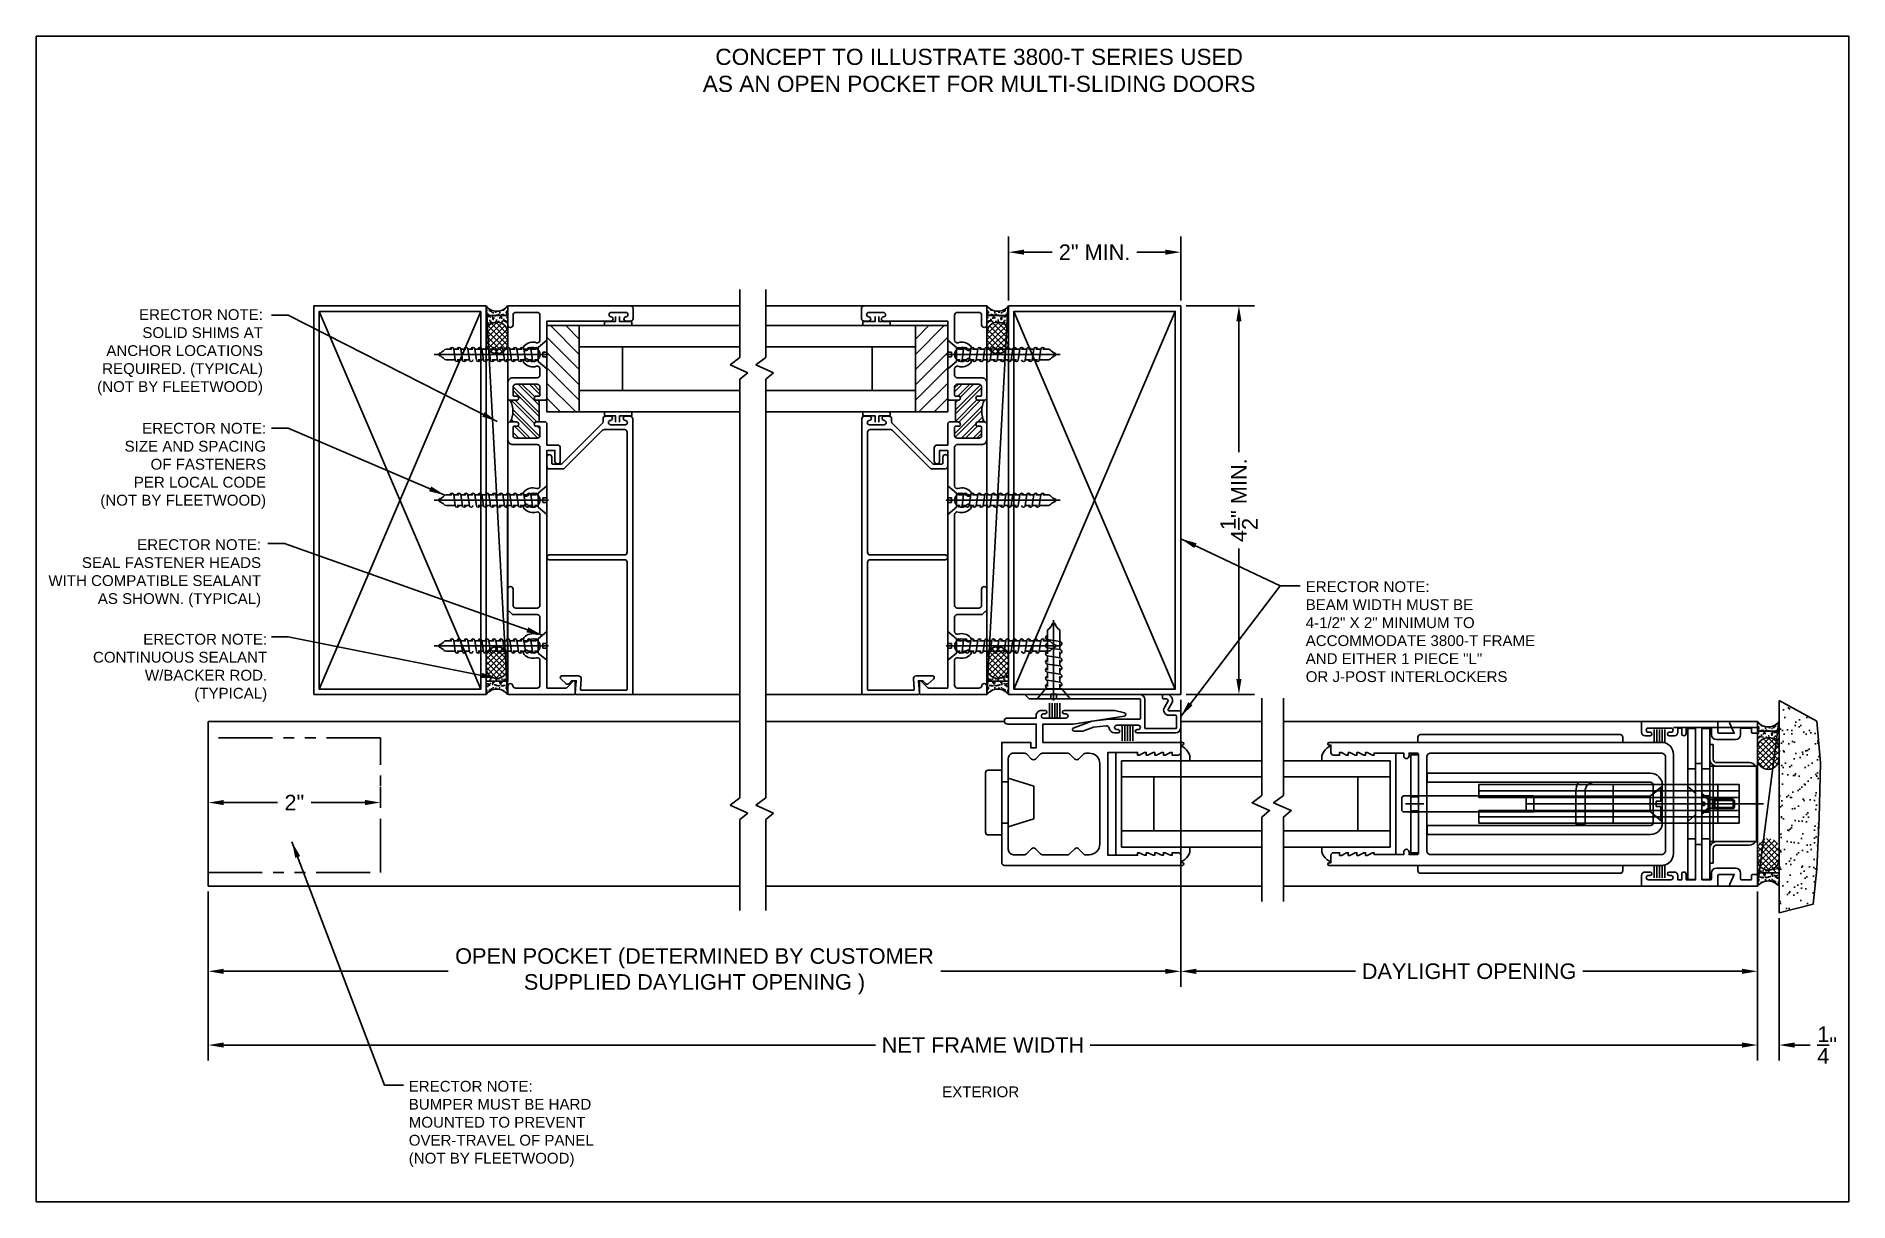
# Model space of a CAD drawing. Extents: x 9.5 to 30.5, y 30.9 to 44.4.
import ezdxf

# ---------------------------------------------------------------- set-up
doc = ezdxf.new("R2010")
doc.units = 0
doc.header["$MEASUREMENT"] = 0
doc.linetypes.add('PHANTOM2', pattern=[1.25, 0.625, -0.125, 0.125, -0.125, 0.125, -0.125])
doc.layers.get('0').update_dxf_attribs({"linetype": 'CONTINUOUS'})
doc.layers.get('DEFPOINTS').update_dxf_attribs({"linetype": 'CONTINUOUS'})
for name, color, linetype in [('DIM', 4, 'CONTINUOUS'), ('FLUSH_PULLS', 5, 'CONTINUOUS'), ('FRAME', 1, 'CONTINUOUS'), ('GASKET', 1, 'CONTINUOUS'), ('GLASS', 5, 'CONTINUOUS'), ('GLASS-VINYL', 7, 'CONTINUOUS'), ('HATCH', 7, 'CONTINUOUS'), ('HATCH1', 4, 'CONTINUOUS'), ('LATCH', 5, 'CONTINUOUS'), ('MISC', 9, 'CONTINUOUS'), ('POCKET-CLOSER', 1, 'CONTINUOUS'), ('SEAL', 7, 'CONTINUOUS'), ('SEALANT', 1, 'CONTINUOUS'), ('SETTING BLOCKS', 4, 'CONTINUOUS'), ('SILL-PAN', 7, 'CONTINUOUS'), ('STRIKE', 7, 'CONTINUOUS'), ('TEXT', 7, 'CONTINUOUS'), ('VENT', 5, 'CONTINUOUS'), ('WALL CONDITION', 7, 'CONTINUOUS')]:
    doc.layers.add(name, color=color, linetype=linetype)
doc.layers.add('NO PRINT', color=40, linetype='CONTINUOUS', plot=False)
doc.styles.add('ARCH', font='archstyl.shx')
doc.styles.add('ARIAL', font='arialbd.ttf')
doc.styles.get("Standard").update_dxf_attribs({"font": 'arial.ttf'})
doc.dimstyles.new('ARROW', dxfattribs={"dimtxt": 0.125, "dimasz": 0.1875, "dimexe": 0.125, "dimexo": 0.125, "dimgap": 0.0625, "dimtad": 0, "dimtih": 1, "dimtoh": 1, "dimdec": 4, "dimzin": 11, "dimdsep": 46, "dimlunit": 5, "dimtxsty": 'ARCH', "dimcen": 0.09375, "dimclrd": 256, "dimclre": 256, "dimclrt": 256, "dimadec": 4, "dimazin": 0, "dimtfac": 1, "dimtdec": 4, "dimtmove": 2, "dimatfit": 3, "dimfxl": 0, "dimtolj": 1, "dimtzin": 0, "dimarcsym": 0})
doc.dimstyles.new('FULL SCALE', dxfattribs={"dimtxt": 0.18, "dimasz": 0.18, "dimexe": 0.18, "dimexo": 0.0625, "dimgap": 0.09, "dimtad": 0, "dimdec": 4, "dimzin": 0, "dimdsep": 46, "dimlunit": 4, "dimtxsty": 'Standard', "dimcen": 0.09, "dimadec": 0, "dimazin": 0, "dimtfac": 1, "dimtdec": 4, "dimtofl": 0, "dimtmove": 0, "dimatfit": 3, "dimfxl": 0, "dimtolj": 1, "dimtzin": 0, "dimarcsym": 0})
doc.dimstyles.get("Standard").update_dxf_attribs({"dimtxt": 0.18, "dimasz": 0.18, "dimexe": 0.18, "dimexo": 0.0625, "dimgap": 0.09, "dimtad": 0, "dimtih": 1, "dimtoh": 1, "dimdec": 4, "dimzin": 0, "dimdsep": 46, "dimtxsty": 'Standard', "dimcen": 0.09, "dimadec": 0, "dimazin": 0, "dimtfac": 1, "dimtdec": 4, "dimtofl": 0, "dimtmove": 0, "dimatfit": 3, "dimfxl": 0, "dimtolj": 1, "dimtzin": 0, "dimarcsym": 0})

msp = doc.modelspace()

# ---------------------------------------------------------------- texts
at = {"char_height": 0.125, "attachment_point": 6}
for s, insert, width in [('ERECTOR NOTE:\\PSOLID SHIMS AT\\PANCHOR LOCATIONS\\PREQUIRED. (TYPICAL)\\P(NOT BY FLEETWOOD)', (12.10416, 40.69414), 4.5479), ('ERECTOR NOTE:\\PSIZE AND SPACING\\POF FASTENERS\\PPER LOCAL CODE\\P(NOT BY FLEETWOOD)', (12.14078, 39.37797), 3.59), ('ERECTOR NOTE:\\PSEAL FASTENER HEADS\\PWITH COMPATIBLE SEALANT\\PAS SHOWN. (TYPICAL)', (12.08277, 38.13411), 3.2116326), ('ERECTOR NOTE:\\PCONTINUOUS SEALANT\\PW/BACKER ROD.\\P(TYPICAL)', (12.15298, 37.03818), 2.8351901)]:
    msp.add_mtext(s, dxfattribs=dict(at, insert=insert, width=width))
at = {"layer": 'TEXT', "insert": (20.40207, 43.95792), "char_height": 0.1875, "width": 7.2960164, "attachment_point": 5}
msp.add_mtext('CONCEPT TO ILLUSTRATE 3800-T SERIES USED\\PAS AN OPEN POCKET FOR MULTI-SLIDING DOORS', dxfattribs=at)
at = {"layer": 'TEXT', "char_height": 0.125, "attachment_point": 7}
for s, insert, style in [('{\\fArial|b0|i0|c0|p34;ERECTOR NOTE:\\PBEAM WIDTH MUST BE \\P4-1/2" X 2" MINIMUM TO\\PACCOMMODATE 3800-T FRAME\\PAND EITHER 1 PIECE "L"\\POR J-POST INTERLOCKERS}', (24.18589, 36.87214), 'ARCH'), ('{\\fArial|b0|i0|c0|p34;ERECTOR NOTE:\\PBUMPER MUST BE HARD\\PMOUNTED TO PREVENT\\POVER-TRAVEL OF PANEL\\P(NOT BY FLEETWOOD)}', (13.79355, 31.25795), 'ARIAL'), ('{\\fArial|b0|i0|c0|p34;EXTERIOR}', (19.97372, 32.06309), 'ARIAL')]:
    msp.add_mtext(s, dxfattribs=dict(at, insert=insert, style=style))

# ---------------------------------------------------------------- blocks, each defined once
blk = doc.blocks.new('A$C1D443341')
for p, q in [((0, 0.719), (0, 0.031)), ((0.188, 0.75), (0.031, 0.75)), ((0.188, 0.75), (0.188, 0)), ((0.264, 0.656), (0.562, 0.563)), ((0.264, 0.656), (0.264, 0.094)), ((0.264, 0.615), (0.188, 0.615)), ((0.562, 0.563), (0.562, 0.187)), ((0.188, 0), (0.031, 0)), ((0.264, 0.135), (0.188, 0.135)), ((0.264, 0.094), (0.562, 0.187))]:
    blk.add_line(p, q)
for centre, start, end in [((0.031, 0.719), 90, 180), ((0.031, 0.031), 180, 270)]:
    blk.add_arc(centre, 0.031, start, end)
blk = doc.blocks.new('A$C0DB918E6')
at = {"layer": 'MISC', "xscale": 0.25, "yscale": 0.25, "zscale": 0.25}
blk.add_blockref('A$C1D443341', (0, 0), dxfattribs=at)
blk = doc.blocks.new('3006 STD POST-INTERLOCKER')
at = {"color": 7}
for p, q in [((-0.674, -0.979), (-0.674, -1.153)), ((-0.644, -0.979), (-0.644, -1.153)), ((-0.614, -0.979), (-0.614, -1.153)), ((-0.584, -0.979), (-0.584, -1.153)), ((-0.554, -0.979), (-0.554, -1.153))]:
    blk.add_line(p, q, dxfattribs=at)
for points in [[(-2.074, -0.666), (-2.074, -0.58, -0.414214), (-2.043, -0.55), (-1.974, -0.55), (-1.974, -0.58), (-1.954, -0.58), (-1.894, -0.55), (-1.874, -0.55), (-1.874, -0.58), (-1.854, -0.58), (-1.794, -0.55), (-1.774, -0.55), (-1.774, -0.58), (-1.754, -0.58), (-1.694, -0.55), (-1.674, -0.55), (-1.674, -0.58), (-1.654, -0.58), (-1.594, -0.55), (-1.574, -0.55), (-1.574, -0.58), (-1.231, -0.58), (-1.231, 0.61), (-1.574, 0.61), (-1.574, 0.581), (-1.594, 0.581), (-1.654, 0.61), (-1.674, 0.61), (-1.674, 0.581), (-1.694, 0.581), (-1.754, 0.61), (-1.774, 0.61), (-1.774, 0.581), (-1.794, 0.581), (-1.854, 0.61), (-1.874, 0.61), (-1.874, 0.581), (-1.894, 0.581), (-1.954, 0.61), (-1.974, 0.61), (-1.974, 0.581), (-2.043, 0.581, -0.414214), (-2.074, 0.611), (-2.074, 0.696), (-2.094, 0.696, -0.999996), (-2.094, 0.728), (-0.031, 0.728, -0.414214), (0, 0.697), (0, -0.697), (-0.338, -0.697), (-0.338, -0.635), (-0.4, -0.635), (-0.4, -0.908), (-0.066, -0.908, -1), (-0.066, -0.979), (-0.4, -0.979), (-0.4, -1.006, -0.414214), (-0.462, -1.068), (-0.504, -1.068, -1), (-0.504, -1.028), (-0.484, -1.028, 0.999996), (-0.484, -0.979), (-0.744, -0.979, 1.000003), (-0.744, -1.028), (-0.724, -1.028, -0.999994), (-0.724, -1.068), (-1.312, -1.068), (-1.422, -1.039, -0.811415), (-1.42, -1), (-0.828, -0.908), (-0.478, -0.908), (-0.478, -0.697), (-2.094, -0.697, -0.999996), (-2.094, -0.666), (-2.074, -0.666)], [(-0.891, 0.535), (-0.96, 0.604), (-1.012, 0.604, 0.414214), (-1.137, 0.479), (-1.137, -0.447, 0.414214), (-1.012, -0.572), (-0.973, -0.572, 0.198912), (-0.951, -0.563), (-0.891, -0.504, -0.414214), (-0.847, -0.504), (-0.787, -0.563, 0.198912), (-0.765, -0.572), (-0.473, -0.572, 0.198912), (-0.451, -0.563), (-0.391, -0.504, -0.414214), (-0.347, -0.504), (-0.287, -0.563, 0.198912), (-0.265, -0.572), (-0.138, -0.572, 0.414214), (-0.076, -0.51), (-0.076, 0.542, 0.414214), (-0.138, 0.604), (-0.265, 0.604, 0.198912), (-0.287, 0.594), (-0.347, 0.535, -0.414214), (-0.391, 0.535), (-0.451, 0.594, 0.198912), (-0.473, 0.604), (-0.765, 0.604, 0.198912), (-0.787, 0.594), (-0.847, 0.535)]]:
    blk.add_lwpolyline(points, format="xyb")
blk.add_arc((-0.869, 0.557), 0.031, 225.0005, 315.0002)
blk = doc.blocks.new('3805 BLOCK FRAME')
h = blk.add_hatch()
h.set_pattern_fill('ANSI32', color=256, scale=0.25, style=0)
h.set_pattern_definition([(45, (-4.16348, -5.189), (-0.0662913, 0.0662913), []), (45, (-4.11928, -5.189), (-0.0662913, 0.0662913), [])])
h.paths.add_polyline_path([(-0.819, 1.361, 0.414214), (-0.85, 1.392), (-0.946, 1.392, 0.414214), (-0.956, 1.382), (-0.956, 1.351, -0.414214), (-0.98, 1.326, -0.414214), (-1.005, 1.351), (-1.005, 1.423, -0.235384), (-1.256, 1.423), (-1.256, 1.351, -0.414214), (-1.282, 1.326, -0.414214), (-1.306, 1.351), (-1.306, 1.382, 0.414214), (-1.316, 1.392), (-1.413, 1.392, 0.414214), (-1.444, 1.361), (-1.444, 1.111, 0.414214), (-1.413, 1.08), (-1.316, 1.08, 0.414214), (-1.306, 1.09), (-1.306, 1.121, -0.414214), (-1.282, 1.146, -0.414214), (-1.256, 1.121), (-1.256, 1.09), (-1.005, 1.09), (-1.005, 1.121, -0.414214), (-0.98, 1.146, -0.414214), (-0.956, 1.121), (-0.956, 1.09, 0.414214), (-0.946, 1.08), (-0.85, 1.08, 0.414214), (-0.819, 1.111)])
for q in [(-1.256, 1.09), (-1.005, 1.015)]:
    blk.add_line((-1.005, 1.09), q)
blk.add_lwpolyline([(-3.452, 1.454), (-3.193, 1.454, -0.414214), (-3.162, 1.423, -0.414214), (-3.193, 1.392), (-3.381, 1.392, 0.414214), (-3.412, 1.361), (-3.412, 1.111, 0.414214), (-3.381, 1.08), (-2.329, 1.08, 0.5024), (-2.299, 1.12, -0.280293), (-2.262, 1.264, -0.498955), (-2.213, 1.256, -0.334263), (-2.219, 1.219, 2.470836), (-2.106, 1.219, -0.334263), (-2.112, 1.256, -0.498955), (-2.063, 1.264, -0.280293), (-2.026, 1.12, 0.5024), (-1.996, 1.08), (-1.549, 1.08, 0.414214), (-1.518, 1.111), (-1.518, 1.392, -0.414214), (-1.456, 1.454), (-1.287, 1.454, -0.414214), (-1.256, 1.423), (-1.256, 1.351, -0.414214), (-1.282, 1.326, -0.414214), (-1.306, 1.351), (-1.306, 1.382, 0.414214), (-1.316, 1.392), (-1.413, 1.392, 0.414214), (-1.444, 1.361), (-1.444, 1.111, 0.414214), (-1.413, 1.08), (-1.316, 1.08, 0.414214), (-1.306, 1.09), (-1.306, 1.121, -0.414214), (-1.282, 1.146, -0.414214), (-1.256, 1.121), (-1.256, 1.09), (-1.256, 1.015), (-1.271, 1), (-1.524, 1), (-1.524, 0.875, -0.414214), (-1.556, 0.844), (-1.711, 0.844, -0.414214), (-1.742, 0.875, -0.414214), (-1.711, 0.906), (-1.586, 0.906), (-1.586, 1), (-4.338, 1), (-4.338, 0.776, 0.198912), (-4.335, 0.769), (-4.255, 0.69, -0.668179), (-4.263, 0.673), (-4.403, 0.673, -0.414214), (-4.412, 0.683), (-4.412, 1.444, -0.414214), (-4.403, 1.454), (-4.319, 1.454, -0.414214), (-4.287, 1.423, -0.358249), (-4.312, 1.393, 0.358249), (-4.338, 1.362), (-4.338, 1.111, 0.414214), (-4.306, 1.08), (-4.017, 1.08, 0.5024), (-3.987, 1.12, -0.280293), (-3.95, 1.264, -0.498955), (-3.901, 1.256), (-3.901, 1.256, -0.334263), (-3.907, 1.219, 2.470836), (-3.794, 1.219, -0.334263), (-3.8, 1.256), (-3.8, 1.256, -0.498955), (-3.751, 1.264, -0.280293), (-3.714, 1.12, 0.5024), (-3.684, 1.08), (-3.518, 1.08, 0.414214), (-3.487, 1.111), (-3.487, 1.399), (-3.452, 1.434)], format="xyb", close=True)
blk.add_lwpolyline([(-1.005, 1.09), (-1.005, 1.121, -0.414214), (-0.98, 1.146, -0.414214), (-0.956, 1.121), (-0.956, 1.09, 0.414214), (-0.946, 1.08), (-0.85, 1.08, 0.414214), (-0.819, 1.111), (-0.819, 1.361, 0.414214), (-0.85, 1.392), (-0.946, 1.392, 0.414214), (-0.956, 1.382), (-0.956, 1.351, -0.414214), (-0.98, 1.326), (-0.98, 1.326, -0.414214), (-1.005, 1.351), (-1.005, 1.423, -0.414214), (-0.975, 1.454), (-0.806, 1.454, -0.414214), (-0.744, 1.392), (-0.744, 1.111, 0.414214), (-0.712, 1.08), (-0.641, 1.08, 0.5024), (-0.611, 1.12, -0.280293), (-0.574, 1.264, -0.498955), (-0.525, 1.256), (-0.525, 1.256, -0.334263), (-0.531, 1.219, 2.470836), (-0.418, 1.219, -0.334263), (-0.424, 1.256, -0.498955), (-0.375, 1.264, -0.280293), (-0.338, 1.12, 0.5024), (-0.308, 1.08), (-0.018, 1.08, 0.414214), (0.013, 1.111), (0.013, 1.361, 0.414214), (-0.018, 1.392), (-0.131, 1.392, -0.414214), (-0.162, 1.423, -0.414214), (-0.131, 1.454), (0.088, 1.454), (0.088, 0.031, -0.414214), (0.056, 0), (-0.056, 0, -0.414214), (-0.087, 0.031), (-0.087, 0.083, -0.414214), (-0.062, 0.107), (-0.062, 0.107, -0.399638), (-0.038, 0.084, 0.399638), (-0.013, 0.06), (-0.013, 0.06, 0.414214), (0.013, 0.085), (0.013, 0.255, 0.414214), (-0.013, 0.28), (-0.013, 0.28, 0.399638), (-0.038, 0.256, -0.399638), (-0.062, 0.232, -0.414214), (-0.087, 0.257), (-0.087, 0.309), (-0.087, 1), (-0.99, 1), (-1.005, 1.015)], format="xyb")
blk.add_arc((-1.131, 1.675), 0.281, 243.5092, 296.4908)
blk = doc.blocks.new('Flat_HD_#8x1p25')
at = {"linetype": 'Continuous'}
for p, q in [((5.13, 5.466), (5.062, 5.466)), ((5.169, 5.341), (5.151, 5.47)), ((5.211, 5.466), (5.151, 5.466)), ((5.251, 5.341), (5.232, 5.47)), ((5.293, 5.466), (5.232, 5.466)), ((5.332, 5.341), (5.313, 5.47)), ((5.374, 5.466), (5.314, 5.466)), ((5.413, 5.341), (5.395, 5.47)), ((5.455, 5.466), (5.395, 5.466)), ((5.495, 5.341), (5.476, 5.47)), ((5.537, 5.466), (5.476, 5.466)), ((5.576, 5.341), (5.557, 5.47)), ((5.618, 5.466), (5.558, 5.466)), ((5.658, 5.341), (5.639, 5.47)), ((5.699, 5.466), (5.639, 5.466)), ((5.739, 5.341), (5.72, 5.47)), ((5.781, 5.466), (5.72, 5.466)), ((5.82, 5.341), (5.802, 5.47)), ((5.862, 5.466), (5.802, 5.466)), ((5.902, 5.341), (5.883, 5.47)), ((5.943, 5.466), (5.883, 5.466)), ((5.983, 5.341), (5.964, 5.47)), ((6.025, 5.466), (5.965, 5.466)), ((6.064, 5.341), (6.046, 5.47)), ((6.106, 5.466), (6.046, 5.466)), ((6.13, 5.449), (6.127, 5.47)), ((6.13, 5.466), (6.127, 5.466)), ((4.98, 5.411), (4.98, 5.399)), ((5.169, 5.344), (5.062, 5.344)), ((5.25, 5.344), (5.19, 5.344)), ((5.332, 5.344), (5.272, 5.344)), ((5.494, 5.344), (5.434, 5.344)), ((5.576, 5.344), (5.516, 5.344)), ((5.657, 5.344), (5.597, 5.344)), ((5.738, 5.344), (5.678, 5.344)), ((5.82, 5.344), (5.76, 5.344)), ((5.901, 5.344), (5.841, 5.344)), ((5.982, 5.344), (5.922, 5.344)), ((6.064, 5.344), (6.004, 5.344)), ((6.13, 5.344), (6.085, 5.344))]:
    blk.add_line(p, q, dxfattribs=at)
for p, q in [((6.23, 5.571), (6.13, 5.487)), ((6.13, 5.323), (6.13, 5.487)), ((6.23, 5.432), (6.23, 5.571)), ((6.247, 5.405), (4.926, 5.405)), ((6.23, 5.239), (6.13, 5.323)), ((6.185, 5.378), (6.185, 5.432)), ((6.23, 5.432), (6.185, 5.432)), ((6.23, 5.378), (6.185, 5.378)), ((6.23, 5.239), (6.23, 5.378))]:
    blk.add_line(p, q)
for centre, radius, start, end in [((5.062, 5.436), 0.03, 90, 138.8501), ((5.13, 5.466), 0.0211, 0, 180), ((5.13, 5.466), 0.0211, 0, 180), ((5.211, 5.466), 0.0211, 0, 180), ((5.293, 5.466), 0.0211, 0, 180), ((5.293, 5.466), 0.0211, 0, 180), ((5.374, 5.466), 0.0211, 0, 180), ((5.374, 5.466), 0.0211, 0, 180), ((5.455, 5.466), 0.0211, 0, 180), ((5.537, 5.466), 0.0211, 0, 180), ((5.537, 5.466), 0.0211, 0, 180), ((5.618, 5.466), 0.0211, 0, 180), ((5.618, 5.466), 0.0211, 0, 180), ((5.699, 5.466), 0.0211, 0, 180), ((5.781, 5.466), 0.0211, 0, 180), ((5.862, 5.466), 0.0211, 0, 180), ((5.862, 5.466), 0.0211, 0, 180), ((5.943, 5.466), 0.0211, 0, 180), ((6.025, 5.466), 0.0211, 0, 180), ((6.025, 5.466), 0.0211, 0, 180), ((6.106, 5.466), 0.0211, 0, 180), ((6.106, 5.466), 0.0211, 0, 180), ((4.988, 5.411), 0.00861, 101.7651, 180), ((4.988, 5.399), 0.00861, 180, 258.2349), ((4.94, 5.542), 0.131, 290.7051, 318.8501), ((4.94, 5.268), 0.131, 41.1499, 69.2949), ((5.062, 5.374), 0.03, 221.1499, 270), ((5.19, 5.344), 0.0211, 180, 0), ((5.272, 5.344), 0.0211, 180, 0), ((5.353, 5.344), 0.0211, 180, 0), ((5.434, 5.344), 0.0211, 180, 0), ((5.516, 5.344), 0.0211, 180, 0), ((5.597, 5.344), 0.0211, 180, 0), ((5.678, 5.344), 0.0211, 180, 0), ((5.76, 5.344), 0.0211, 180, 0), ((5.841, 5.344), 0.0211, 180, 0), ((5.922, 5.344), 0.0211, 180, 0), ((6.004, 5.344), 0.0211, 180, 0), ((6.085, 5.344), 0.0211, 180, 0)]:
    blk.add_arc(centre, radius, start, end, dxfattribs=at)
blk = doc.blocks.new('3801 1 INCH GLASS STOP')
blk.add_lwpolyline([(2.741, 0.327, -0.414214), (2.769, 0.299, -0.414214), (2.741, 0.271), (2.669, 0.271, 0.414214), (2.659, 0.261), (2.659, 0.167, 0.198912), (2.668, 0.145), (3.128, -0.315, 0.198912), (3.15, -0.324), (3.183, -0.324, -0.414214), (3.214, -0.355), (3.214, -0.408, -0.414214), (3.189, -0.433, -0.399638), (3.164, -0.41, 0.400364), (3.139, -0.386, 0.414214), (3.114, -0.411), (3.114, -0.581, 0.414214), (3.139, -0.606), (3.139, -0.606, 0.399638), (3.164, -0.582, -0.399638), (3.189, -0.558, -0.414214), (3.214, -0.583), (3.214, -0.637, -0.414214), (3.183, -0.668), (-0.001, -0.668, -0.414214), (-0.011, -0.658), (-0.011, -0.01, -0.440011), (0, 0), (0.149, -0.013), (0.149, 0.04), (0.115, 0.074, -0.395486), (0.114, 0.102), (0.17, 0.165, -0.691708), (0.205, 0.152), (0.205, -0.04, -0.440011), (0.171, -0.071), (0.05, -0.061, 0.440011), (0.039, -0.071), (0.039, -0.593, 0.414214), (0.049, -0.603), (1.52, -0.603, 0.414214), (1.551, -0.572), (1.551, 0.299, -0.414214), (1.579, 0.327, -0.414214), (1.607, 0.299), (1.607, -0.572, 0.414214), (1.638, -0.603), (3.027, -0.603, 0.414214), (3.058, -0.572), (3.058, -0.337, 0.198912), (3.049, -0.315), (2.612, 0.122, -0.198912), (2.603, 0.144), (2.603, 0.296, -0.414214), (2.634, 0.327)], format="xyb", close=True)
blk = doc.blocks.new('*D22')
at = {"color": 0, "lineweight": -2}
for p, q in [((22.8, 41.23), (23.592, 41.23)), ((23.412, 41.05), (23.412, 39.538)), ((23.412, 36.91), (23.412, 38.422)), ((22.8, 36.73), (23.592, 36.73))]:
    blk.add_line(p, q, dxfattribs=at)
at = {"color": 0}
for points in [[(23.382, 41.05), (23.442, 41.05), (23.412, 41.23)], [(23.382, 36.91), (23.442, 36.91), (23.412, 36.73)]]:
    blk.add_solid(points, dxfattribs=at)
at = {"layer": 'DEFPOINTS', "color": 0}
for p in [(22.738, 41.23), (22.738, 36.73), (23.412, 36.73)]:
    blk.add_point(p, dxfattribs=at)
at = {"color": 0, "insert": (23.412, 38.98), "char_height": 0.18, "attachment_point": 5, "rotation": 90}
blk.add_mtext('\\A1;4{\\H1.000000x;\\S1/2;}" MIN.', dxfattribs=at)
blk = doc.blocks.new('ARCHETYPE LATCH')
at = {"layer": 'FLUSH_PULLS'}
for points in [[(3.064, 0.803), (0.749, 0.803, 0.414214), (0.719, 0.773), (0.719, 0.713), (3.094, 0.713), (3.094, 0.773, 0.414214)], [(3.064, -0.803), (0.749, -0.803, -0.414214), (0.719, -0.773), (0.719, -0.713), (3.094, -0.713), (3.094, -0.773, -0.414214)]]:
    blk.add_lwpolyline(points, format="xyb", close=True, dxfattribs=at)
at = {"layer": 'LATCH'}
for p, q in [((-0.631, 0.225), (2.389, 0.225)), ((-0.631, 0.225), (-0.631, -0.225)), ((-0.381, -0.225), (-0.381, 0.225)), ((0.831, -0.225), (0.831, 0.225)), ((1.262, 0.235), (1.157, 0.235)), ((1.157, -0.145), (1.157, 0.235)), ((1.262, -0.145), (1.262, 0.235)), ((2.389, 0.225), (2.389, 0.075)), ((-0.631, 0.15), (2.389, 0.15)), ((-0.631, 0.075), (2.389, 0.075)), ((-0.631, 0), (1.837, 0)), ((0.28, 0.193), (0.28, 0.03)), ((0.401, 0.089), (0.28, 0.193)), ((0.28, 0.03), (0.333, 0.03)), ((0.333, 0.03), (0.333, -0.03)), ((0.401, 0.089), (1.749, 0.089)), ((0.401, 0.089), (0.401, -0.089)), ((1.837, -0.075), (1.837, 0.075)), ((-0.631, -0.075), (2.389, -0.075)), ((-0.631, -0.15), (2.389, -0.15)), ((0.28, -0.192), (0.28, -0.03)), ((0.28, -0.03), (0.333, -0.03)), ((0.401, -0.089), (0.28, -0.192)), ((0.401, -0.089), (1.749, -0.089)), ((2.389, -0.075), (2.389, -0.225))]:
    blk.add_line(p, q, dxfattribs=at)
at = {"layer": 'LATCH', "ltscale": 0.3}
for p, q in [((0.239, 0), (-0.021, 0)), ((0.401, 0), (1.036, 0)), ((3.025, 0), (3.235, 0))]:
    blk.add_line(p, q, dxfattribs=at)
at = {"layer": 'LATCH', "ltscale": 0.5}
for p, q in [((0.262, 0.206), (0.355, 0.125)), ((3.085, 0.095), (3.175, 0.095)), ((3.085, 0.095), (3.1, 0.08)), ((3.1, 0.08), (3.16, 0.08)), ((3.175, 0.095), (3.16, 0.08)), ((0.355, -0.125), (0.262, -0.205)), ((3.1, -0.08), (3.085, -0.095)), ((3.085, -0.095), (3.175, -0.095)), ((3.16, -0.08), (3.1, -0.08)), ((3.16, -0.08), (3.175, -0.095))]:
    blk.add_line(p, q, dxfattribs=at)
at = {"layer": 'LATCH'}
for points in [[(3.085, -0.568), (3.175, -0.568), (3.175, 0.568), (3.085, 0.568)], [(3.262, 0.093), (1.749, 0.093), (1.749, -0.093), (3.262, -0.093), (3.28, -0.075), (3.28, 0.075)]]:
    blk.add_lwpolyline(points, close=True, dxfattribs=at)
blk.add_lwpolyline([(0.397, -0.355), (2.987, -0.355), (2.987, -0.25), (0.397, -0.25, -0.414214), (0.367, -0.22), (0.367, 0.22, -0.414214), (0.397, 0.25), (2.987, 0.25), (2.987, 0.355), (0.397, 0.355, 0.414214), (0.262, 0.22), (0.262, -0.22, 0.414214), (0.397, -0.355), (1.052, -0.355)], format="xyb", dxfattribs=at)
blk.add_lwpolyline([(-0.631, -0.225), (2.389, -0.225)], dxfattribs=at)
for radius, start in [(0.105, 270), (0.21, 330)]:
    blk.add_arc((1.052, -0.145), radius, start, 360, dxfattribs=at)
blk = doc.blocks.new('StrikePlateAssy(EX_HI)')
at = {"linetype": 'Continuous'}
for p, q in [((-0.165, 0.688), (-0.205, 0.688)), ((-0.205, 0.517), (-0.205, 0.688)), ((-0.165, 0.517), (-0.165, 0.688)), ((-0.705, 0.437), (-0.625, 0.437)), ((-0.705, 0.437), (-0.705, 0.397)), ((-0.625, 0.477), (-0.245, 0.477)), ((-0.245, 0.437), (-0.625, 0.437)), ((-0.205, 0.437), (-0.245, 0.437)), ((-0.205, 0.437), (-0.205, -0.438)), ((-0.165, 0.437), (-0.205, 0.437)), ((-0.165, 0.437), (-0.165, -0.438)), ((-0.705, -0.398), (-0.705, 0.397)), ((0.09, 0.203), (0, 0.124)), ((0.09, -0.203), (0, -0.124)), ((-0.705, -0.438), (-0.705, -0.398)), ((-0.625, -0.438), (-0.705, -0.438)), ((-0.625, -0.438), (-0.245, -0.438)), ((-0.245, -0.478), (-0.625, -0.478)), ((-0.245, -0.438), (-0.205, -0.438)), ((-0.165, -0.438), (-0.205, -0.438)), ((-0.205, -0.688), (-0.205, -0.518)), ((-0.165, -0.688), (-0.165, -0.518)), ((-0.165, -0.688), (-0.205, -0.688))]:
    blk.add_line(p, q, dxfattribs=at)
for p, q in [((0, 0.469), (-0.075, 0.469)), ((-0.075, 0.406), (-0.165, 0.406)), ((0.09, 0.406), (0, 0.406)), ((-0.436, 0.054), (-0.45, 0.04)), ((-0.45, 0.04), (-0.222, 0.04)), ((-0.45, -0.04), (-0.45, 0.04)), ((-0.197, 0.054), (-0.436, 0.054)), ((-0.436, -0.054), (-0.436, 0.054)), ((0.013, 0), (-0.23, 0)), ((-0.222, 0.04), (-0.197, 0.054)), ((-0.222, -0.054), (-0.222, 0.054)), ((-0.197, -0.054), (-0.197, 0.054)), ((-0.147, 0.051), (-0.197, 0.051)), ((-0.165, 0.095), (-0.165, -0.095)), ((-0.165, 0.095), (-0.075, 0.095)), ((-0.138, 0.065), (-0.165, 0.065)), ((-0.147, 0.051), (-0.075, 0.113)), ((-0.147, -0.051), (-0.147, 0.051)), ((-0.138, 0.065), (-0.075, 0.12)), ((-0.075, 0.02), (-0.105, 0.02)), ((-0.105, -0.019), (-0.105, 0.02)), ((-0.075, 0.113), (-0.075, 0.02)), ((0.173, 0), (-0.07, 0)), ((-0.044, 0), (-0.788, 0)), ((-0.45, -0.04), (-0.222, -0.04)), ((-0.436, -0.054), (-0.45, -0.04)), ((-0.197, -0.054), (-0.436, -0.054)), ((-0.222, -0.04), (-0.197, -0.054)), ((-0.147, -0.051), (-0.197, -0.051)), ((-0.138, -0.065), (-0.165, -0.065)), ((-0.165, -0.095), (-0.075, -0.095)), ((-0.147, -0.051), (-0.075, -0.112)), ((-0.138, -0.065), (-0.075, -0.12)), ((-0.075, -0.019), (-0.105, -0.019)), ((-0.075, -0.112), (-0.075, -0.019)), ((-0.075, -0.406), (-0.165, -0.406)), ((0.09, -0.406), (0, -0.406)), ((0, -0.469), (-0.075, -0.469))]:
    blk.add_line(p, q)
for points in [[(-0.165, -0.875), (-0.075, -0.875), (-0.075, 0.875), (-0.165, 0.875)], [(0, -0.875), (0.09, -0.875), (0.09, 0.875), (0, 0.875)]]:
    blk.add_lwpolyline(points, close=True)
for centre, radius, start, end in [((-0.625, 0.397), 0.08, 90, 150), ((-0.245, 0.517), 0.08, 270, 0), ((-0.245, 0.517), 0.04, 270, 0), ((-0.625, -0.398), 0.08, 210, 270), ((-0.245, -0.518), 0.08, 0, 90), ((-0.245, -0.518), 0.04, 0, 90)]:
    blk.add_arc(centre, radius, start, end, dxfattribs=at)
blk = doc.blocks.new('3767 LEADSILE')
for points in [[(3.769, -0.597), (3.749, -0.597), (3.689, -0.565), (3.669, -0.565), (3.669, -0.597), (3.649, -0.597), (3.589, -0.565), (3.569, -0.565), (3.569, -0.597), (3.549, -0.597), (3.489, -0.565), (3.469, -0.565), (3.469, -0.588), (3.126, -0.588), (3.126, -0.556, 1), (3.064, -0.556), (3.064, -0.588), (2.969, -0.588, -0.414214), (2.954, -0.573), (2.954, 0.573, -0.414214), (2.969, 0.588), (3.064, 0.588), (3.064, 0.556, 1), (3.126, 0.556), (3.126, 0.588), (3.469, 0.588), (3.469, 0.565), (3.489, 0.565), (3.549, 0.597), (3.569, 0.597), (3.569, 0.565), (3.589, 0.565), (3.649, 0.597), (3.669, 0.597), (3.669, 0.565), (3.689, 0.565), (3.749, 0.597), (3.769, 0.597), (3.769, 0.565), (3.789, 0.565), (3.849, 0.597), (3.869, 0.597), (3.869, 0.565), (3.938, 0.565, 0.414214), (3.969, 0.596), (3.969, 0.681), (3.989, 0.681, 1), (3.989, 0.713), (0.14, 0.713, 0.414214), (0, 0.573), (0, -0.573, 0.414214), (0.14, -0.713), (3.989, -0.713, 1), (3.989, -0.681), (3.969, -0.681), (3.969, -0.596, 0.414214), (3.938, -0.565), (3.869, -0.565), (3.869, -0.597), (3.849, -0.597), (3.789, -0.565), (3.769, -0.565)], [(2.814, -0.588, 0.414214), (2.86, -0.542), (2.86, 0.542, 0.414214), (2.814, 0.588), (0.14, 0.588, 0.414214), (0.094, 0.542), (0.094, -0.542, 0.414214), (0.14, -0.588)]]:
    blk.add_lwpolyline(points, format="xyb", close=True)
blk = doc.blocks.new('*D44')
at = {"color": 0, "lineweight": -2}
for p, q in [((20.743, 41.292), (20.743, 42.033)), ((22.738, 41.292), (22.738, 42.033)), ((20.923, 41.853), (21.25, 41.853)), ((22.558, 41.853), (22.23, 41.853))]:
    blk.add_line(p, q, dxfattribs=at)
at = {"color": 0}
for points in [[(20.923, 41.883), (20.923, 41.823), (20.743, 41.853)], [(22.558, 41.883), (22.558, 41.823), (22.738, 41.853)]]:
    blk.add_solid(points, dxfattribs=at)
at = {"layer": 'DEFPOINTS', "color": 0}
for p in [(20.743, 41.853), (20.743, 41.23), (22.738, 41.23)]:
    blk.add_point(p, dxfattribs=at)
at = {"color": 0, "insert": (21.74, 41.853), "char_height": 0.18, "attachment_point": 5}
blk.add_mtext('\\A1;2" MIN.', dxfattribs=at)
blk = doc.blocks.new('A$C078B526A')
for p, q in [((0, 0.909), (0.097, 0.793)), ((0.161, 0.909), (0, 0.909)), ((0.161, 0.909), (0.161, 0.857)), ((0.224, 0.857), (0.161, 0.857)), ((0.192, 0.929), (0.192, 0)), ((0.224, 0.909), (0.224, 0.857)), ((0.385, 0.909), (0.224, 0.909)), ((0.385, 0.909), (0.288, 0.793)), ((0.288, 0.793), (0.097, 0.793))]:
    blk.add_line(p, q)
at = {"linetype": 'Continuous'}
for p, q in [((0.142, 0.793), (0.118, 0.79)), ((0.267, 0.717), (0.118, 0.695)), ((0.122, 0.793), (0.122, 0.79)), ((0.122, 0.766), (0.122, 0.696)), ((0.122, 0.671), (0.122, 0.601)), ((0.263, 0.793), (0.263, 0.741)), ((0.263, 0.716), (0.263, 0.647)), ((0.267, 0.623), (0.118, 0.601)), ((0.267, 0.528), (0.118, 0.507)), ((0.267, 0.434), (0.118, 0.412)), ((0.122, 0.577), (0.122, 0.507)), ((0.122, 0.483), (0.122, 0.413)), ((0.263, 0.622), (0.263, 0.553)), ((0.263, 0.528), (0.263, 0.458)), ((0.263, 0.433), (0.263, 0.364)), ((0.267, 0.34), (0.118, 0.318)), ((0.267, 0.246), (0.118, 0.224)), ((0.122, 0.388), (0.122, 0.319)), ((0.122, 0.307), (0.122, 0.237)), ((0.122, 0.213), (0.122, 0.112)), ((0.263, 0.339), (0.263, 0.237)), ((0.263, 0.245), (0.263, 0.112)), ((0.186, 0.034), (0.199, 0.034))]:
    blk.add_line(p, q, dxfattribs=at)
for centre, radius, start, end in [((0.122, 0.766), 0.0244, 90, 270), ((0.122, 0.766), 0.0244, 90, 270), ((0.122, 0.671), 0.0244, 90, 270), ((0.122, 0.671), 0.0244, 90, 270), ((0.263, 0.741), 0.0244, 270, 90), ((0.263, 0.647), 0.0244, 270, 90), ((0.122, 0.577), 0.0244, 90, 270), ((0.122, 0.483), 0.0244, 90, 270), ((0.122, 0.483), 0.0244, 90, 270), ((0.263, 0.553), 0.0244, 270, 90), ((0.263, 0.458), 0.0244, 270, 90), ((0.122, 0.388), 0.0244, 90, 270), ((0.122, 0.294), 0.0244, 90, 270), ((0.122, 0.2), 0.0244, 90, 270), ((0.263, 0.364), 0.0244, 270, 90), ((0.263, 0.27), 0.0244, 270, 90), ((0.034, -0.012), 0.152, 20.7051, 54.5638), ((0.186, 0.044), 0.00998, 191.7651, 270), ((0.199, 0.044), 0.00998, 270, 348.2349), ((0.351, -0.012), 0.152, 125.4362, 159.2949)]:
    blk.add_arc(centre, radius, start, end, dxfattribs=at)
blk = doc.blocks.new('*D50')
at = {"color": 0, "lineweight": -2}
for p, q in [((11.471, 35.462), (11.471, 35.658)), ((13.466, 35.54), (13.466, 35.658)), ((11.651, 35.478), (12.273, 35.478)), ((13.286, 35.478), (12.663, 35.478))]:
    blk.add_line(p, q, dxfattribs=at)
at = {"color": 0}
for points in [[(11.651, 35.508), (11.651, 35.448), (11.471, 35.478)], [(13.286, 35.508), (13.286, 35.448), (13.466, 35.478)]]:
    blk.add_solid(points, dxfattribs=at)
at = {"layer": 'DEFPOINTS', "color": 0}
for p in [(11.471, 35.4), (13.466, 35.478), (13.466, 35.478)]:
    blk.add_point(p, dxfattribs=at)
at = {"color": 0, "insert": (12.468, 35.478), "char_height": 0.18, "attachment_point": 5}
blk.add_mtext('\\A1;2"', dxfattribs=at)
blk = doc.blocks.new('*D51')
at = {"color": 0, "lineweight": -2}
for p, q in [((22.738, 36.667), (22.738, 33.343)), ((29.42, 34.446), (29.42, 33.343)), ((22.918, 33.523), (24.763, 33.523)), ((29.24, 33.523), (27.395, 33.523))]:
    blk.add_line(p, q, dxfattribs=at)
at = {"color": 0}
for points in [[(22.918, 33.553), (22.918, 33.493), (22.738, 33.523)], [(29.24, 33.553), (29.24, 33.493), (29.42, 33.523)]]:
    blk.add_solid(points, dxfattribs=at)
at = {"layer": 'DEFPOINTS', "color": 0}
for p in [(22.738, 36.73), (29.42, 34.508), (29.42, 33.523)]:
    blk.add_point(p, dxfattribs=at)
at = {"color": 0, "insert": (26.079, 33.523), "char_height": 0.18, "attachment_point": 5}
blk.add_mtext('\\A1;DAYLIGHT OPENING', dxfattribs=at)
blk = doc.blocks.new('*D52')
at = {"color": 0, "lineweight": -2}
for p, q in [((29.42, 34.446), (29.42, 32.489)), ((29.67, 34.139), (29.67, 32.489)), ((29.24, 32.669), (29.06, 32.669)), ((29.85, 32.669), (30.03, 32.669))]:
    blk.add_line(p, q, dxfattribs=at)
at = {"color": 0}
for points in [[(29.24, 32.699), (29.24, 32.639), (29.42, 32.669)], [(29.85, 32.699), (29.85, 32.639), (29.67, 32.669)]]:
    blk.add_solid(points, dxfattribs=at)
at = {"layer": 'DEFPOINTS', "color": 0}
for p in [(29.42, 34.508), (29.67, 34.202), (29.67, 32.669)]:
    blk.add_point(p, dxfattribs=at)
at = {"color": 0, "insert": (30.227, 32.669), "char_height": 0.18, "attachment_point": 5}
blk.add_mtext('\\A1;{\\H1.000000x;\\S1/4;}"', dxfattribs=at)
blk = doc.blocks.new('*D53')
at = {"color": 0, "lineweight": -2}
for p, q in [((11.471, 34.446), (11.471, 32.489)), ((29.42, 34.446), (29.42, 32.489)), ((11.651, 32.669), (19.202, 32.669)), ((29.24, 32.669), (21.689, 32.669))]:
    blk.add_line(p, q, dxfattribs=at)
at = {"color": 0}
for points in [[(11.651, 32.699), (11.651, 32.639), (11.471, 32.669)], [(29.24, 32.699), (29.24, 32.639), (29.42, 32.669)]]:
    blk.add_solid(points, dxfattribs=at)
at = {"layer": 'DEFPOINTS', "color": 0}
for p in [(11.471, 34.508), (29.42, 34.508), (11.471, 32.669)]:
    blk.add_point(p, dxfattribs=at)
at = {"color": 0, "insert": (20.446, 32.669), "char_height": 0.18, "attachment_point": 5}
blk.add_mtext('\\A1;NET FRAME WIDTH', dxfattribs=at)
blk = doc.blocks.new('*D54')
at = {"color": 0, "lineweight": -2}
for p, q in [((22.738, 36.667), (22.738, 33.343)), ((11.471, 34.446), (11.471, 33.343)), ((11.651, 33.523), (14.249, 33.523)), ((22.558, 33.523), (19.96, 33.523))]:
    blk.add_line(p, q, dxfattribs=at)
at = {"color": 0}
for points in [[(11.651, 33.553), (11.651, 33.493), (11.471, 33.523)], [(22.558, 33.553), (22.558, 33.493), (22.738, 33.523)]]:
    blk.add_solid(points, dxfattribs=at)
at = {"layer": 'DEFPOINTS', "color": 0}
for p in [(22.738, 36.73), (11.471, 34.508), (11.471, 33.523)]:
    blk.add_point(p, dxfattribs=at)
at = {"color": 0, "insert": (17.104, 33.523), "char_height": 0.18, "attachment_point": 5}
blk.add_mtext('\\A1;OPEN POCKET (DETERMINED BY CUSTOMER\\PSUPPLIED DAYLIGHT OPENING )', dxfattribs=at)

# ---------------------------------------------------------------- dimensions: what is measured, and where the dimension line sits
for base, p1, p2, text, picture, middle in [((20.74265, 41.85281), (22.73765, 41.23), (20.74265, 41.23), '<> MIN.', '*D44', (21.74015, 41.85281)), ((11.47081, 33.52333), (22.73765, 36.7297), (11.47081, 34.50838), 'OPEN POCKET (DETERMINED BY CUSTOMER\\PSUPPLIED DAYLIGHT OPENING )', '*D54', (17.10423, 33.52333)), ((11.47081, 32.66858), (29.42023, 34.50838), (11.47081, 34.50838), 'NET FRAME WIDTH', '*D53', (20.44552, 32.66858))]:
    dim = msp.add_linear_dim(base=base, p1=p1, p2=p2, text=text, dimstyle='FULL SCALE')
    dim.commit()
    dim.dimension.update_dxf_attribs({"geometry": picture, "text_midpoint": middle})
dim = msp.add_linear_dim(base=(23.41205, 36.72999), p1=(22.73765, 41.23), p2=(22.73765, 36.72999), angle=90, text='<> MIN.', dimstyle='FULL SCALE')
dim.commit()
dim.dimension.update_dxf_attribs({"geometry": '*D22', "text_midpoint": (23.41205, 38.98), "dimtype": 160})
dim = msp.add_linear_dim(base=(29.42023, 33.52333), p1=(22.73765, 36.7297), p2=(29.42023, 34.50838), text='DAYLIGHT OPENING', dimstyle='FULL SCALE')
dim.commit()
dim.dimension.update_dxf_attribs({"geometry": '*D51', "text_midpoint": (26.07894, 33.52333), "dimtype": 160})
for base, p1, p2, picture, middle in [((13.4657, 35.47788), (11.47081, 35.39988), (13.4657, 35.47788), '*D50', (12.46825, 35.47788)), ((29.67006, 32.66858), (29.42023, 34.50838), (29.67006, 34.20198), '*D52', (30.22707, 32.66858))]:
    dim = msp.add_linear_dim(base=base, p1=p1, p2=p2, dimstyle='FULL SCALE')
    dim.commit()
    dim.dimension.update_dxf_attribs({"geometry": picture, "text_midpoint": middle})

# ---------------------------------------------------------------- hatches: boundary and pattern name
at = {"layer": 'DIM', "linetype": 'Continuous'}
h = msp.add_hatch(dxfattribs=at)
h.set_pattern_fill('AR-SAND', color=256, scale=0.03, style=0)
h.set_pattern_definition([(217.5, (11.826287, 88.962947), (0.0018898, -0.057804713), [0, -0.0456, 0, -0.051, 0, -0.04875]), (187.5, (11.82629, 88.96295), (-0.0530933, -0.08466438), [0, -0.0246, 0, -0.0411, 0, -0.01575]), (147.5, (11.863187, 88.962947), (-0.093424256, -0.00016977), [0, -0.015, 0, -0.054, 0, -0.0705]), (137.5, (11.86319, 88.96295), (-0.0901838, -0.02633027), [0, -0.0075, 0, -0.0354, 0, -0.0405])])
h.paths.add_polyline_path([(14.93962, 40.91775), (14.93962, 41.22975, -0.496), (14.68962, 41.22975), (14.68962, 40.91775, -1)])
h = msp.add_hatch(dxfattribs=at)
h.set_pattern_fill('AR-SAND', color=256, scale=0.03, style=0)
h.set_pattern_definition([(322.5, (23.60598, 88.962947), (-0.0018898, -0.057804713), [0, -0.0456, 0, -0.051, 0, -0.04875]), (352.5, (23.60598, 88.96295), (0.0530933, -0.08466438), [0, -0.0246, 0, -0.0411, 0, -0.01575]), (32.5, (23.56908, 88.962947), (0.093424256, -0.00016977), [0, -0.015, 0, -0.054, 0, -0.0705]), (42.5, (23.56908, 88.96295), (0.0901838, -0.02633027), [0, -0.0075, 0, -0.0354, 0, -0.0405])])
h.paths.add_polyline_path([(20.49265, 40.91775), (20.49265, 41.22975, 0.496), (20.74265, 41.22975), (20.74265, 40.91775, 1)])
h = msp.add_hatch(dxfattribs=at)
h.set_pattern_fill('AR-SAND', color=256, scale=0.03, style=0)
h.set_pattern_definition([(142.5, (11.826286, -11.004157), (0.0018898, 0.057804713), [0, -0.0456, 0, -0.051, 0, -0.04875]), (172.5, (11.82629, -11.00416), (-0.0530933, 0.08466438), [0, -0.0246, 0, -0.0411, 0, -0.01575]), (212.5, (11.863186, -11.004157), (-0.093424256, 0.00016977), [0, -0.015, 0, -0.054, 0, -0.0705]), (222.5, (11.86319, -11.00416), (-0.0901838, 0.02633027), [0, -0.0075, 0, -0.0354, 0, -0.0405])])
h.paths.add_polyline_path([(14.93962, 37.04104), (14.93962, 36.72904, 0.496), (14.68962, 36.72904), (14.68962, 37.04104, 1)])
h = msp.add_hatch(dxfattribs=at)
h.set_pattern_fill('AR-SAND', color=256, scale=0.03, style=0)
h.set_pattern_definition([(37.5, (23.60598, -11.004157), (-0.0018898, 0.057804713), [0, -0.0456, 0, -0.051, 0, -0.04875]), (7.5, (23.60598, -11.00416), (0.0530933, 0.08466438), [0, -0.0246, 0, -0.0411, 0, -0.01575]), (327.5, (23.56908, -11.004157), (0.093424256, 0.00016977), [0, -0.015, 0, -0.054, 0, -0.0705]), (317.5, (23.56908, -11.00416), (0.0901838, 0.02633027), [0, -0.0075, 0, -0.0354, 0, -0.0405])])
h.paths.add_polyline_path([(20.49265, 37.04104), (20.49265, 36.72904, -0.496), (20.74265, 36.72904), (20.74265, 37.04104, -1)])
h = msp.add_hatch(dxfattribs=at)
h.set_pattern_fill('AR-SAND', color=256, scale=0.03, style=0)
h.set_pattern_definition([(322.5, (32.533563, 84.14838), (-0.0018898, -0.057804713), [0, -0.0456, 0, -0.051, 0, -0.04875]), (352.5, (32.53356, 84.14838), (0.0530933, -0.08466438), [0, -0.0246, 0, -0.0411, 0, -0.01575]), (32.5, (32.496663, 84.14838), (0.093424256, -0.00016977), [0, -0.015, 0, -0.054, 0, -0.0705]), (42.5, (32.49666, 84.14838), (0.0901838, -0.02633027), [0, -0.0075, 0, -0.0354, 0, -0.0405])])
h.paths.add_polyline_path([(29.42023, 36.10318), (29.42023, 36.41518, 0.496), (29.67023, 36.41518), (29.67023, 36.10318, 1)])
h = msp.add_hatch(dxfattribs=at)
h.set_pattern_fill('AR-SAND', color=256, scale=0.03, style=0)
h.set_pattern_definition([(37.5, (32.53327, -13.225203), (-0.0018898, 0.057804713), [0, -0.0456, 0, -0.051, 0, -0.04875]), (7.5, (32.53327, -13.2252), (0.0530933, 0.08466438), [0, -0.0246, 0, -0.0411, 0, -0.01575]), (327.5, (32.49637, -13.225203), (0.093424256, 0.00016977), [0, -0.015, 0, -0.054, 0, -0.0705]), (317.5, (32.49637, -13.2252), (0.0901838, 0.02633027), [0, -0.0075, 0, -0.0354, 0, -0.0405])])
h.paths.add_polyline_path([(29.41994, 34.81999), (29.41994, 34.50799, -0.496), (29.66994, 34.50799), (29.66994, 34.81999, -1)])
at = {"layer": 'HATCH1', "linetype": 'Continuous'}
h = msp.add_hatch(dxfattribs=at)
h.set_pattern_fill('ANSI37', color=256, scale=0.375, angle=90, style=0)
h.set_pattern_definition([(315, (11.826287, 88.962947), (0.03314563, 0.03314563), []), (45, (11.826287, 88.962947), (-0.03314563, 0.03314563), [])])
edge = h.paths.add_edge_path()
edge.add_arc((14.81462, 40.91775), 0.125, 0, 180, ccw=False)
edge.add_line((14.93962, 40.91775), (14.93962, 40.80081))
edge.add_arc((14.81462, 40.80081), 0.125, -180, 0, ccw=False)
edge.add_line((14.68962, 40.80081), (14.68962, 40.91775))
h = msp.add_hatch(dxfattribs=at)
h.set_pattern_fill('ANSI37', color=256, scale=0.375, angle=90, style=0)
h.set_pattern_definition([(225, (23.60598, 88.962947), (-0.03314563, 0.03314563), []), (135, (23.60598, 88.962947), (0.03314563, 0.03314563), [])])
edge = h.paths.add_edge_path()
edge.add_arc((20.61765, 40.91775), 0.125, 360, 540)
edge.add_line((20.49265, 40.91775), (20.49265, 40.80081))
edge.add_arc((20.61765, 40.80081), 0.125, 540, 720)
edge.add_line((20.74265, 40.80081), (20.74265, 40.91775))
h = msp.add_hatch(dxfattribs=at)
h.set_pattern_fill('ANSI37', color=256, scale=0.375, angle=90, style=0)
h.set_pattern_definition([(45, (11.826286, -11.004157), (0.03314563, -0.03314563), []), (315, (11.826286, -11.004157), (-0.03314563, -0.03314563), [])])
edge = h.paths.add_edge_path()
edge.add_arc((14.81462, 37.04104), 0.125, 180, 360)
edge.add_line((14.93962, 37.04104), (14.93962, 37.15798))
edge.add_arc((14.81462, 37.15798), 0.125, 360, 540)
edge.add_line((14.68962, 37.15798), (14.68962, 37.04104))
h = msp.add_hatch(dxfattribs=at)
h.set_pattern_fill('ANSI37', color=256, scale=0.375, angle=90, style=0)
h.set_pattern_definition([(135, (23.60598, -11.004157), (-0.03314563, -0.03314563), []), (225, (23.60598, -11.004157), (0.03314563, -0.03314563), [])])
edge = h.paths.add_edge_path()
edge.add_arc((20.61765, 37.04104), 0.125, 180, 360, ccw=False)
edge.add_line((20.49265, 37.04104), (20.49265, 37.15798))
edge.add_arc((20.61765, 37.15798), 0.125, 0, 180, ccw=False)
edge.add_line((20.74265, 37.15798), (20.74265, 37.04104))
h = msp.add_hatch(dxfattribs=at)
h.set_pattern_fill('ANSI37', color=256, scale=0.375, angle=90, style=0)
h.set_pattern_definition([(225, (32.533563, 84.14838), (-0.03314563, 0.03314563), []), (135, (32.533563, 84.14838), (0.03314563, 0.03314563), [])])
edge = h.paths.add_edge_path()
edge.add_arc((29.54523, 36.10318), 0.125, 360, 540)
edge.add_line((29.42023, 36.10318), (29.42023, 35.98625))
edge.add_arc((29.54523, 35.98625), 0.125, 540, 720)
edge.add_line((29.67023, 35.98625), (29.67023, 36.10318))
h = msp.add_hatch(dxfattribs=at)
h.set_pattern_fill('ANSI37', color=256, scale=0.375, angle=90, style=0)
h.set_pattern_definition([(135, (32.53327, -13.225203), (-0.03314563, -0.03314563), []), (225, (32.53327, -13.225203), (0.03314563, -0.03314563), [])])
edge = h.paths.add_edge_path()
edge.add_arc((29.54494, 34.81999), 0.125, 180, 360, ccw=False)
edge.add_line((29.41994, 34.81999), (29.41994, 34.93693))
edge.add_arc((29.54494, 34.93693), 0.125, 0, 180, ccw=False)
edge.add_line((29.66994, 34.93693), (29.66994, 34.81999))
at = {"layer": 'MISC', "linetype": 'Continuous'}
h = msp.add_hatch(dxfattribs=at)
h.set_pattern_fill('AR-SAND', color=256, scale=0.1, style=0)
h.set_pattern_definition([(142.5, (37.7392, 24.39499), (0.0062993, 0.1926824), [0, -0.152, 0, -0.17, 0, -0.1625]), (172.5, (37.7392, 24.39499), (-0.1769777, 0.2822146), [0, -0.082, 0, -0.137, 0, -0.0525]), (212.5, (37.8622, 24.39499), (-0.3114142, 0.000566), [0, -0.05, 0, -0.18, 0, -0.235]), (222.5, (37.8622, 24.395), (-0.3006127, 0.0877676), [0, -0.025, 0, -0.118, 0, -0.135])])
h.paths.add_polyline_path([(30.15085, 35.93694), (30.10738, 36.42038), (29.67006, 36.65897), (29.67006, 34.20198), (30.0639, 34.30071), (30.10738, 34.70615), (30.13636, 35.29982)])
at = {"layer": 'SETTING BLOCKS'}
h = msp.add_hatch(dxfattribs=at)
h.set_pattern_fill('ANSI31', color=256, angle=90, style=0)
h.set_pattern_definition([(135, (47.98596, 31.60998), (-0.08838835, -0.08838835), [])])
h.paths.add_polyline_path([(15.76874, 41.00348), (15.39374, 41.00348), (15.39374, 40.00348), (15.76874, 40.00348)])
h = msp.add_hatch(dxfattribs=at)
h.set_pattern_fill('ANSI31', color=256, angle=90, style=0)
h.set_pattern_definition([(45, (-12.5537, 31.60998), (0.08838835, -0.08838835), [])])
h.paths.add_polyline_path([(19.66353, 40.00348), (20.03853, 40.00348), (20.03853, 41.00348), (19.66353, 41.00348)])

# ---------------------------------------------------------------- linework, layer by layer
for p, q in [((22.05965, 36.3737), (22.05965, 36.1934)), ((22.09065, 36.3737), (22.09065, 36.1934)), ((22.12165, 36.3737), (22.12165, 36.1934)), ((22.15265, 36.3737), (22.15265, 36.1934)), ((22.18365, 36.3737), (22.18365, 36.1934)), ((29.42023, 36.34888), (28.44773, 36.34888)), ((29.42023, 36.41638), (29.41994, 34.6019))]:
    msp.add_line(p, q)
msp.add_lwpolyline([(21.60465, 36.3047), (21.72714, 36.34928), (21.87518, 36.36705, -0.41874045), (21.90998, 36.33927, 0.38407139), (21.97165, 36.2837), (22.01165, 36.2837, 0.9999936), (22.01165, 36.3237), (21.99665, 36.3237, -1.0000034), (21.99665, 36.3737), (22.24665, 36.3737, -0.9999959), (22.24665, 36.3237), (22.23165, 36.3237, 1), (22.23165, 36.2837), (22.67565, 36.2837, 0.41421356), (22.73765, 36.3457), (22.73765, 36.4737), (22.73765, 36.5297, 0.41421356), (22.72765, 36.5397), (22.59989, 36.5397, -0.5773518), (22.59123, 36.5547), (22.63497, 36.63044, 0.33945554), (22.62543, 36.70287), (22.5986, 36.7297), (22.53789, 36.7297, 0.41421356), (22.52789, 36.7197), (22.52789, 36.6897, 0.41421356), (22.53789, 36.6797), (22.57375, 36.6797, -0.19891237), (22.58082, 36.67677), (22.59007, 36.66752, -0.33945554), (22.59166, 36.65544), (22.54793, 36.5797, 0.5773518), (22.59989, 36.4897), (22.67765, 36.4897, -0.41421356), (22.68765, 36.4797), (22.68765, 36.3437, -0.41421356), (22.67765, 36.3337), (22.33165, 36.3337, -0.41421356), (22.32165, 36.3437), (22.32165, 36.6697, 0.41421356), (22.26165, 36.7297), (20.9538, 36.7297, 0.66817864), (20.94673, 36.71263), (20.97673, 36.68263, 0.19891237), (20.9838, 36.6797), (22.26165, 36.6797, -0.41421356), (22.27165, 36.6697), (22.27165, 36.4537, -0.41421356), (22.26165, 36.4437), (21.90965, 36.4437), (21.70965, 36.4197), (21.49084, 36.34006, 0.70134566), (21.50365, 36.3047), (21.60465, 36.3047), (21.50365, 36.3047)], format="xyb")
at = {"color": 1}
msp.add_lwpolyline([(28.54223, 34.64838), (28.54223, 34.58338), (28.49723, 34.58338), (28.49723, 34.63338, 0.41421356), (28.45723, 34.67338), (28.39673, 34.67338, 0.41421356), (28.37723, 34.65388), (28.37723, 34.65338, 0.41421356), (28.39723, 34.63338), (28.41773, 34.63338, -0.41421356), (28.44223, 34.60888), (28.44223, 34.60788, -0.41421356), (28.41773, 34.58338), (28.15673, 34.58338, -0.41421356), (28.13223, 34.60788), (28.13223, 34.60888, -0.41421356), (28.15673, 34.63338), (28.17723, 34.63338, 0.41421356), (28.19723, 34.65338, 0.41421356), (28.17723, 34.67338), (28.11723, 34.67338, 0.41421356), (28.07723, 34.63338), (28.07723, 34.51838, 0.41421356), (28.08723, 34.50838), (28.95223, 34.50838, 0.41421356), (28.96223, 34.51838), (28.96223, 34.63338, -0.41421356), (28.97223, 34.64338), (29.15023, 34.64338), (29.09869, 34.53105, 0.54662435), (29.11323, 34.50838), (29.41023, 34.50838, 0.41421356), (29.42023, 34.51838), (29.42023, 34.63338, 0.41421356), (29.41023, 34.64338), (29.36223, 34.64338, 0.41421356), (29.35223, 34.63338), (29.35223, 34.59338, -0.41421356), (29.34223, 34.58338), (29.23523, 34.58338, -0.41421356), (29.22523, 34.59338), (29.22523, 34.65838, 0.41421356), (29.16523, 34.71838), (28.94723, 34.71838, 0.41421356), (28.88723, 34.65838), (28.88723, 34.59338, -0.41421356), (28.87723, 34.58338), (28.77723, 34.58338), (28.77723, 35.46238), (28.77723, 36.34138), (28.87723, 36.34138, -0.41421356), (28.88723, 36.33138), (28.88723, 36.26638, 0.41421356), (28.94723, 36.20638), (29.16523, 36.20638, 0.41421356), (29.22523, 36.26638), (29.22523, 36.33138, -0.41421356), (29.23523, 36.34138), (29.34223, 36.34138, -0.41421356), (29.35223, 36.33138), (29.35223, 36.29138, 0.41421356), (29.36223, 36.28138), (29.41023, 36.28138, 0.41421356), (29.42023, 36.29138), (29.42023, 36.40638, 0.41421356), (29.41023, 36.41638), (29.11323, 36.41638, 0.54662435), (29.09869, 36.39371), (29.15023, 36.28138), (28.97223, 36.28138, -0.41421356), (28.96223, 36.29138), (28.96223, 36.40638, 0.41421356), (28.95223, 36.41638), (28.08723, 36.41638, 0.41421356), (28.07723, 36.40638), (28.07723, 36.29138, 0.41421356), (28.11723, 36.25138), (28.17723, 36.25138, 0.41421356), (28.19723, 36.27138), (28.19723, 36.27138, 0.41421356), (28.17723, 36.29138), (28.15673, 36.29138, -0.41421356), (28.13223, 36.31588), (28.13223, 36.31688, -0.41421356), (28.15673, 36.34138), (28.41773, 36.34138, -0.41421356), (28.44223, 36.31688), (28.44223, 36.31588, -0.41421356), (28.41773, 36.29138), (28.39723, 36.29138, 0.41421356), (28.37723, 36.27138), (28.37723, 36.27088, 0.41421356), (28.39673, 36.25138), (28.45723, 36.25138, 0.41421356), (28.49723, 36.29138), (28.49723, 36.34138), (28.54223, 36.34138), (28.54223, 36.27638, 0.41421356), (28.56723, 36.25138), (28.56773, 36.25138, 0.41421356), (28.59223, 36.27588), (28.59223, 36.34138), (28.70223, 36.34138), (28.70223, 35.46238), (28.70223, 34.58338), (28.59223, 34.58338), (28.59223, 34.64888, 0.41421356), (28.56773, 34.67338), (28.56723, 34.67338, 0.41421356)], format="xyb", close=True, dxfattribs=at)
at = {"layer": 'FRAME'}
msp.add_line((20.74265, 36.7297), (20.74265, 36.88545), dxfattribs=at)
at = {"layer": 'GASKET'}
for p, q in [((14.69569, 41.199), (14.93932, 36.72943)), ((20.73657, 41.199), (20.49294, 36.72943)), ((29.66416, 36.38443), (29.42023, 34.50838))]:
    msp.add_line(p, q, dxfattribs=at)
for points in [[(14.68962, 36.88549), (14.93974, 36.88549), (14.93974, 41.12025), (14.68962, 41.12025)], [(20.74265, 36.88549), (20.49253, 36.88549), (20.49253, 41.12025), (20.74265, 41.12025)], [(29.66994, 34.66445), (29.41982, 34.66445), (29.42011, 36.30568), (29.67023, 36.30568)]]:
    msp.add_lwpolyline(points, close=True, dxfattribs=at)
at = {"layer": 'GLASS'}
for p, q in [((17.63112, 41.00348), (15.76873, 41.00348)), ((15.76873, 41.00348), (15.76873, 40.00348)), ((17.93072, 41.00348), (19.66354, 41.00348)), ((19.66354, 41.00348), (19.66354, 40.00348)), ((17.63112, 40.75548), (15.76873, 40.75548)), ((16.26873, 40.25248), (16.26873, 40.75548)), ((17.93072, 40.75548), (19.66354, 40.75548)), ((19.16354, 40.25248), (19.16354, 40.75548)), ((15.76873, 40.25248), (17.63112, 40.25248)), ((19.66354, 40.25248), (17.93072, 40.25248)), ((17.63112, 40.00348), (15.76873, 40.00348)), ((17.93072, 40.00348), (19.66354, 40.00348))]:
    msp.add_line(p, q, dxfattribs=at)
at = {"layer": 'GLASS-VINYL'}
for p, q in [((21.98515, 34.86738), (21.98515, 36.05738)), ((22.05015, 35.96238), (22.05015, 34.96238)), ((23.67804, 35.96238), (22.05015, 35.96238)), ((23.67804, 35.77488), (22.05015, 35.77488)), ((22.42515, 35.77488), (22.42515, 35.14988)), ((23.67804, 35.14988), (22.05015, 35.14988)), ((23.67804, 34.96238), (22.05015, 34.96238))]:
    msp.add_line(p, q, dxfattribs=at)
at = {"layer": 'GLASS-VINYL', "color": 7}
for p, q in [((23.92804, 35.96222), (25.16623, 35.96222)), ((25.16623, 35.96222), (25.16623, 34.96222)), ((25.23123, 34.87422), (25.23123, 36.05022)), ((23.92804, 35.77472), (25.16623, 35.77472)), ((24.79123, 35.77472), (24.79123, 35.14972)), ((23.92804, 35.14972), (25.16623, 35.14972)), ((23.92804, 34.96222), (25.16623, 34.96222))]:
    msp.add_line(p, q, dxfattribs=at)
at = {"layer": 'GLASS-VINYL'}
for points in [[(23.67804, 36.68771), (23.67804, 35.5599), (23.5638, 35.47564), (23.76768, 35.38418), (23.67804, 35.3099), (23.67804, 34.33207)], [(23.92804, 36.68771), (23.92804, 35.5599), (23.8138, 35.47564), (24.01768, 35.38418), (23.92804, 35.3099), (23.92804, 34.33207)]]:
    msp.add_lwpolyline(points, dxfattribs=at)
for centre, start, end in [((22.69208, 35.98691), 350.75972, 72.645769), ((22.69208, 34.93785), 287.354231, 9.24028)]:
    msp.add_arc(centre, 0.15276, start, end, dxfattribs=at)
at = {"layer": 'GLASS-VINYL', "color": 7}
for centre, start, end in [((24.5243, 35.98675), 107.354231, 189.24028), ((24.5243, 34.93769), 170.75972, 252.645769)]:
    msp.add_arc(centre, 0.15276, start, end, dxfattribs=at)
at = {"layer": 'HATCH'}
for p, q in [((14.62712, 36.79196), (12.75712, 41.16726)), ((12.75712, 36.79196), (14.62712, 41.16726)), ((20.80515, 36.79221), (22.67515, 41.1675)), ((22.67515, 36.79219), (20.80515, 41.1675))]:
    msp.add_line(p, q, dxfattribs=at)
at = {"layer": 'HATCH1'}
msp.add_line((20.4828, 36.7297), (20.4928, 36.7297), dxfattribs=at)
at = {"layer": 'MISC'}
for p, q in [((17.63112, 40.63225), (17.63112, 41.41877)), ((17.93072, 40.63225), (17.93072, 41.41877)), ((14.93962, 36.72731), (14.93974, 41.22975)), ((20.49265, 36.72731), (20.49253, 41.22975)), ((17.63112, 40.63225), (17.51688, 40.54798)), ((17.51688, 40.54798), (17.72076, 40.45652)), ((17.93072, 40.63225), (17.81649, 40.54798)), ((17.81649, 40.54798), (18.02037, 40.45652)), ((17.72076, 40.45652), (17.63112, 40.38225)), ((17.63112, 40.38225), (17.63112, 35.53141)), ((18.02037, 40.45652), (17.93072, 40.38225)), ((17.93072, 40.38225), (17.93072, 35.53141)), ((29.67006, 36.65897), (29.67006, 34.20198)), ((17.63112, 35.53141), (17.51688, 35.44715)), ((17.93072, 35.53141), (17.81649, 35.44715)), ((17.51688, 35.44715), (17.72076, 35.35569)), ((17.72076, 35.35569), (17.63112, 35.28141)), ((17.63112, 35.28141), (17.63112, 34.22682)), ((17.81649, 35.44715), (18.02037, 35.35569)), ((18.02037, 35.35569), (17.93072, 35.28141)), ((17.93072, 35.28141), (17.93072, 34.22682))]:
    msp.add_line(p, q, dxfattribs=at)
msp.add_lwpolyline([(29.67006, 36.65897), (30.10738, 36.42038), (30.15085, 35.93694), (30.13636, 35.29982), (30.10738, 34.70615), (30.0639, 34.30071), (29.67006, 34.20198)], dxfattribs=at)
at = {"layer": 'NO PRINT'}
msp.add_lwpolyline([(30.47769, 30.85399), (9.47769, 30.85399), (9.47769, 44.35399), (30.47769, 44.35399)], close=True, dxfattribs=at)
at = {"layer": 'POCKET-CLOSER', "linetype": 'PHANTOM2'}
msp.add_lwpolyline([(11.47081, 34.66613), (13.4657, 34.66613), (13.4657, 36.22863), (11.47081, 36.22863)], close=True, dxfattribs=at)
at = {"layer": 'SEAL', "color": 7}
for p, q in [((28.22165, 36.32336), (28.22165, 36.17538)), ((28.25265, 36.32336), (28.25265, 36.17538)), ((28.28365, 36.32336), (28.28365, 36.17538)), ((28.31465, 36.32336), (28.31465, 36.17538)), ((28.34565, 36.32336), (28.34565, 36.17538)), ((28.22273, 34.60529), (28.22273, 34.74938)), ((28.25373, 34.60529), (28.25373, 34.74938)), ((28.28473, 34.60529), (28.28473, 34.74938)), ((28.31573, 34.60529), (28.31573, 34.74938)), ((28.34673, 34.60529), (28.34673, 34.74938))]:
    msp.add_line(p, q, dxfattribs=at)
at = {"layer": 'SEAL', "linetype": 'Continuous'}
for points in [[(16.23345, 41.10922), (16.23345, 41.05101), (16.36696, 41.05101, -0.41421356), (16.37696, 41.04101), (16.37696, 41.01348, -0.41421356), (16.36696, 41.00348), (16.071, 41.00348, -0.41421356), (16.061, 41.01348), (16.061, 41.04101, -0.41421356), (16.071, 41.05101), (16.19058, 41.05101), (16.19058, 41.10922)], [(19.19882, 41.10922), (19.19882, 41.05101), (19.06531, 41.05101, 0.41421356), (19.05531, 41.04101), (19.05531, 41.01348, 0.41421356), (19.06531, 41.00348), (19.36127, 41.00348, 0.41421356), (19.37127, 41.01348), (19.37127, 41.04101, 0.41421356), (19.36127, 41.05101), (19.24168, 41.05101), (19.24168, 41.10922)], [(16.23345, 39.88498), (16.23345, 39.95594), (16.36696, 39.95594, 0.41421356), (16.37696, 39.96594), (16.37696, 39.99348, 0.41421356), (16.36696, 40.00348), (16.071, 40.00348, 0.41421356), (16.061, 39.99348), (16.061, 39.96594, 0.41421356), (16.071, 39.95594), (16.19058, 39.95594), (16.19058, 39.88498)], [(19.19882, 39.88498), (19.19882, 39.95594), (19.06531, 39.95594, -0.41421356), (19.05531, 39.96594), (19.05531, 39.99348, -0.41421356), (19.06531, 40.00348), (19.36127, 40.00348, -0.41421356), (19.37127, 39.99348), (19.37127, 39.96594, -0.41421356), (19.36127, 39.95594), (19.24168, 39.95594), (19.24168, 39.88498)]]:
    msp.add_lwpolyline(points, format="xyb", dxfattribs=at)
at = {"layer": 'SEALANT'}
for centre, radius, start, end in [((14.81462, 41.32547), 0.15701, 217.237177, 322.762823), ((20.61765, 41.32595), 0.15701, 217.237177, 322.762823), ((14.81462, 40.91775), 0.125, 0, 180), ((20.61765, 40.91775), 0.125, 360, 180), ((14.81462, 40.80081), 0.125, 180, 0), ((20.61765, 40.80081), 0.125, 180, 0), ((14.81462, 37.15798), 0.125, 0, 180), ((20.61765, 37.15798), 0.125, 0, 180), ((14.81462, 37.04104), 0.125, 180, 0), ((20.61765, 37.04104), 0.125, 180, 0), ((14.81453, 36.63415), 0.15701, 37.181438, 142.707041), ((20.61765, 36.63403), 0.15701, 37.237177, 142.762823), ((29.54523, 36.51139), 0.15701, 217.237177, 322.762823), ((29.54523, 36.10318), 0.125, 360, 180), ((29.54523, 35.98625), 0.125, 180, 0), ((29.54494, 34.81999), 0.125, 180, 0), ((29.54494, 34.41298), 0.15701, 37.237177, 142.762823)]:
    msp.add_arc(centre, radius, start, end, dxfattribs=at)
at = {"layer": 'SETTING BLOCKS'}
for points in [[(15.76874, 40.00348), (15.39374, 40.00348), (15.39374, 41.00348), (15.76874, 41.00348)], [(19.66353, 40.00348), (20.03853, 40.00348), (20.03853, 41.00348), (19.66353, 41.00348)]]:
    msp.add_lwpolyline(points, close=True, dxfattribs=at)
at = {"layer": 'SILL-PAN'}
for p, q in [((11.47081, 36.41638), (17.63112, 36.41638)), ((11.47081, 36.41638), (11.47081, 34.50838)), ((17.93072, 36.41638), (20.69501, 36.41638)), ((22.73765, 36.41638), (23.67804, 36.41638)), ((23.92804, 36.41638), (29.42023, 36.41638)), ((11.47081, 34.50838), (17.63112, 34.50838)), ((17.93072, 34.50838), (23.67804, 34.50838)), ((23.92804, 34.50838), (29.42023, 34.50838))]:
    msp.add_line(p, q, dxfattribs=at)
at = {"layer": 'TEXT'}
for p, q in [((16.36274, 41.22975), (17.63112, 41.22975)), ((19.06953, 41.22975), (17.93072, 41.22975)), ((16.3787, 36.72888), (17.63112, 36.72888)), ((17.93072, 36.72888), (19.05357, 36.72888))]:
    msp.add_line(p, q, dxfattribs=at)
at = {"layer": 'WALL CONDITION'}
for points in [[(14.68962, 36.7297), (14.68962, 41.22976), (12.69462, 41.22976), (12.69462, 36.7297)], [(14.62712, 36.79196), (14.62712, 41.16726), (12.75712, 41.16726), (12.75712, 36.79196)], [(20.74265, 36.7297), (20.74265, 41.23), (22.73765, 41.23), (22.73765, 36.7297)], [(20.80515, 36.79221), (20.80515, 41.1675), (22.67515, 41.1675), (22.67515, 36.79219)]]:
    msp.add_lwpolyline(points, close=True, dxfattribs=at)

# ---------------------------------------------------------------- block references
for p in [(9.16385, 35.26267), (9.16385, 33.57467), (9.16385, 31.88667)]:
    msp.add_blockref('Flat_HD_#8x1p25', p)
at = {"xscale": -1}
for p in [(26.26841, 35.26267), (26.26841, 33.57467), (26.26841, 31.88667)]:
    msp.add_blockref('Flat_HD_#8x1p25', p, dxfattribs=at)
at = {"xscale": -1, "rotation": 180}
msp.add_blockref('A$C078B526A', (21.07363, 37.5888), dxfattribs=at)
at = {"rotation": 180}
msp.add_blockref('ARCHETYPE LATCH', (28.5789, 35.46222), dxfattribs=at)
at = {"layer": 'FRAME', "rotation": 90}
for name, p in [('3805 BLOCK FRAME', (16.39374, 41.14225)), ('3801 1 INCH GLASS STOP', (15.72074, 36.73975))]:
    msp.add_blockref(name, p, dxfattribs=at)
at = {"layer": 'FRAME', "xscale": -1, "rotation": 270}
for name, p in [('3805 BLOCK FRAME', (19.03853, 41.14225)), ('3801 1 INCH GLASS STOP', (19.71153, 36.73975))]:
    msp.add_blockref(name, p, dxfattribs=at)
at = {"layer": 'STRIKE', "rotation": 180}
msp.add_blockref('StrikePlateAssy(EX_HI)', (28.70223, 35.46238), dxfattribs=at)
at = {"layer": 'TEXT', "xscale": -4, "yscale": 4, "zscale": 4, "rotation": 180}
msp.add_blockref('A$C0DB918E6', (20.47565, 35.85288), dxfattribs=at)
at = {"layer": 'VENT', "rotation": 180}
for name, p in [('3006 STD POST-INTERLOCKER', (20.66365, 35.47788)), ('3767 LEADSILE', (28.44773, 35.46222))]:
    msp.add_blockref(name, p, dxfattribs=at)

msp.set_redraw_order([(e.dxf.handle, doc.entitydb.next_handle()) for e in msp.query("TEXT MTEXT ATTDEF DIMENSION ARC_DIMENSION")])  # texts and dimensions are drawn at this point

# ---------------------------------------------------------------- leaders
msp.add_leader([(14.81751, 39.89282), (12.39485, 41.12168), (12.20213, 41.12168)], dimstyle='Standard')
at = {"layer": 'TEXT'}
for points, override in [([(14.21315, 39.03798), (12.39485, 39.81271), (12.20213, 39.81271)], {"dimscale": 1}), ([(15.34374, 37.4158), (12.35236, 38.47921), (12.15964, 38.47921)], {"dimscale": 1}), ([(22.73765, 36.4737), (23.88962, 37.98885), (24.12339, 37.98885)], {"dimgap": 0.0625, "dimtad": 0})]:
    msp.add_leader(points, dimstyle='ARROW', override=override, dxfattribs=at)
at = {"layer": 'TEXT', "annotation_type": 0, "has_hookline": 1, "hookline_direction": 0}
for points, text_width in [([(22.73765, 38.53441), (23.88962, 37.98885), (24.12339, 37.98885)], 2.64913), ([(12.44042, 35.02212), (13.51424, 32.20377), (13.73105, 32.20377)], 2.12986)]:
    msp.add_leader(points, dimstyle='ARROW', override={"dimgap": 0.0625, "dimtad": 0}, dxfattribs=dict(at, text_width=text_width))
at = {"layer": 'TEXT'}
msp.add_leader([(14.81462, 36.91604), (12.39485, 37.3978), (12.20213, 37.3978)], dimstyle='Standard', dxfattribs=at)

doc.saveas('drawing.dxf')
